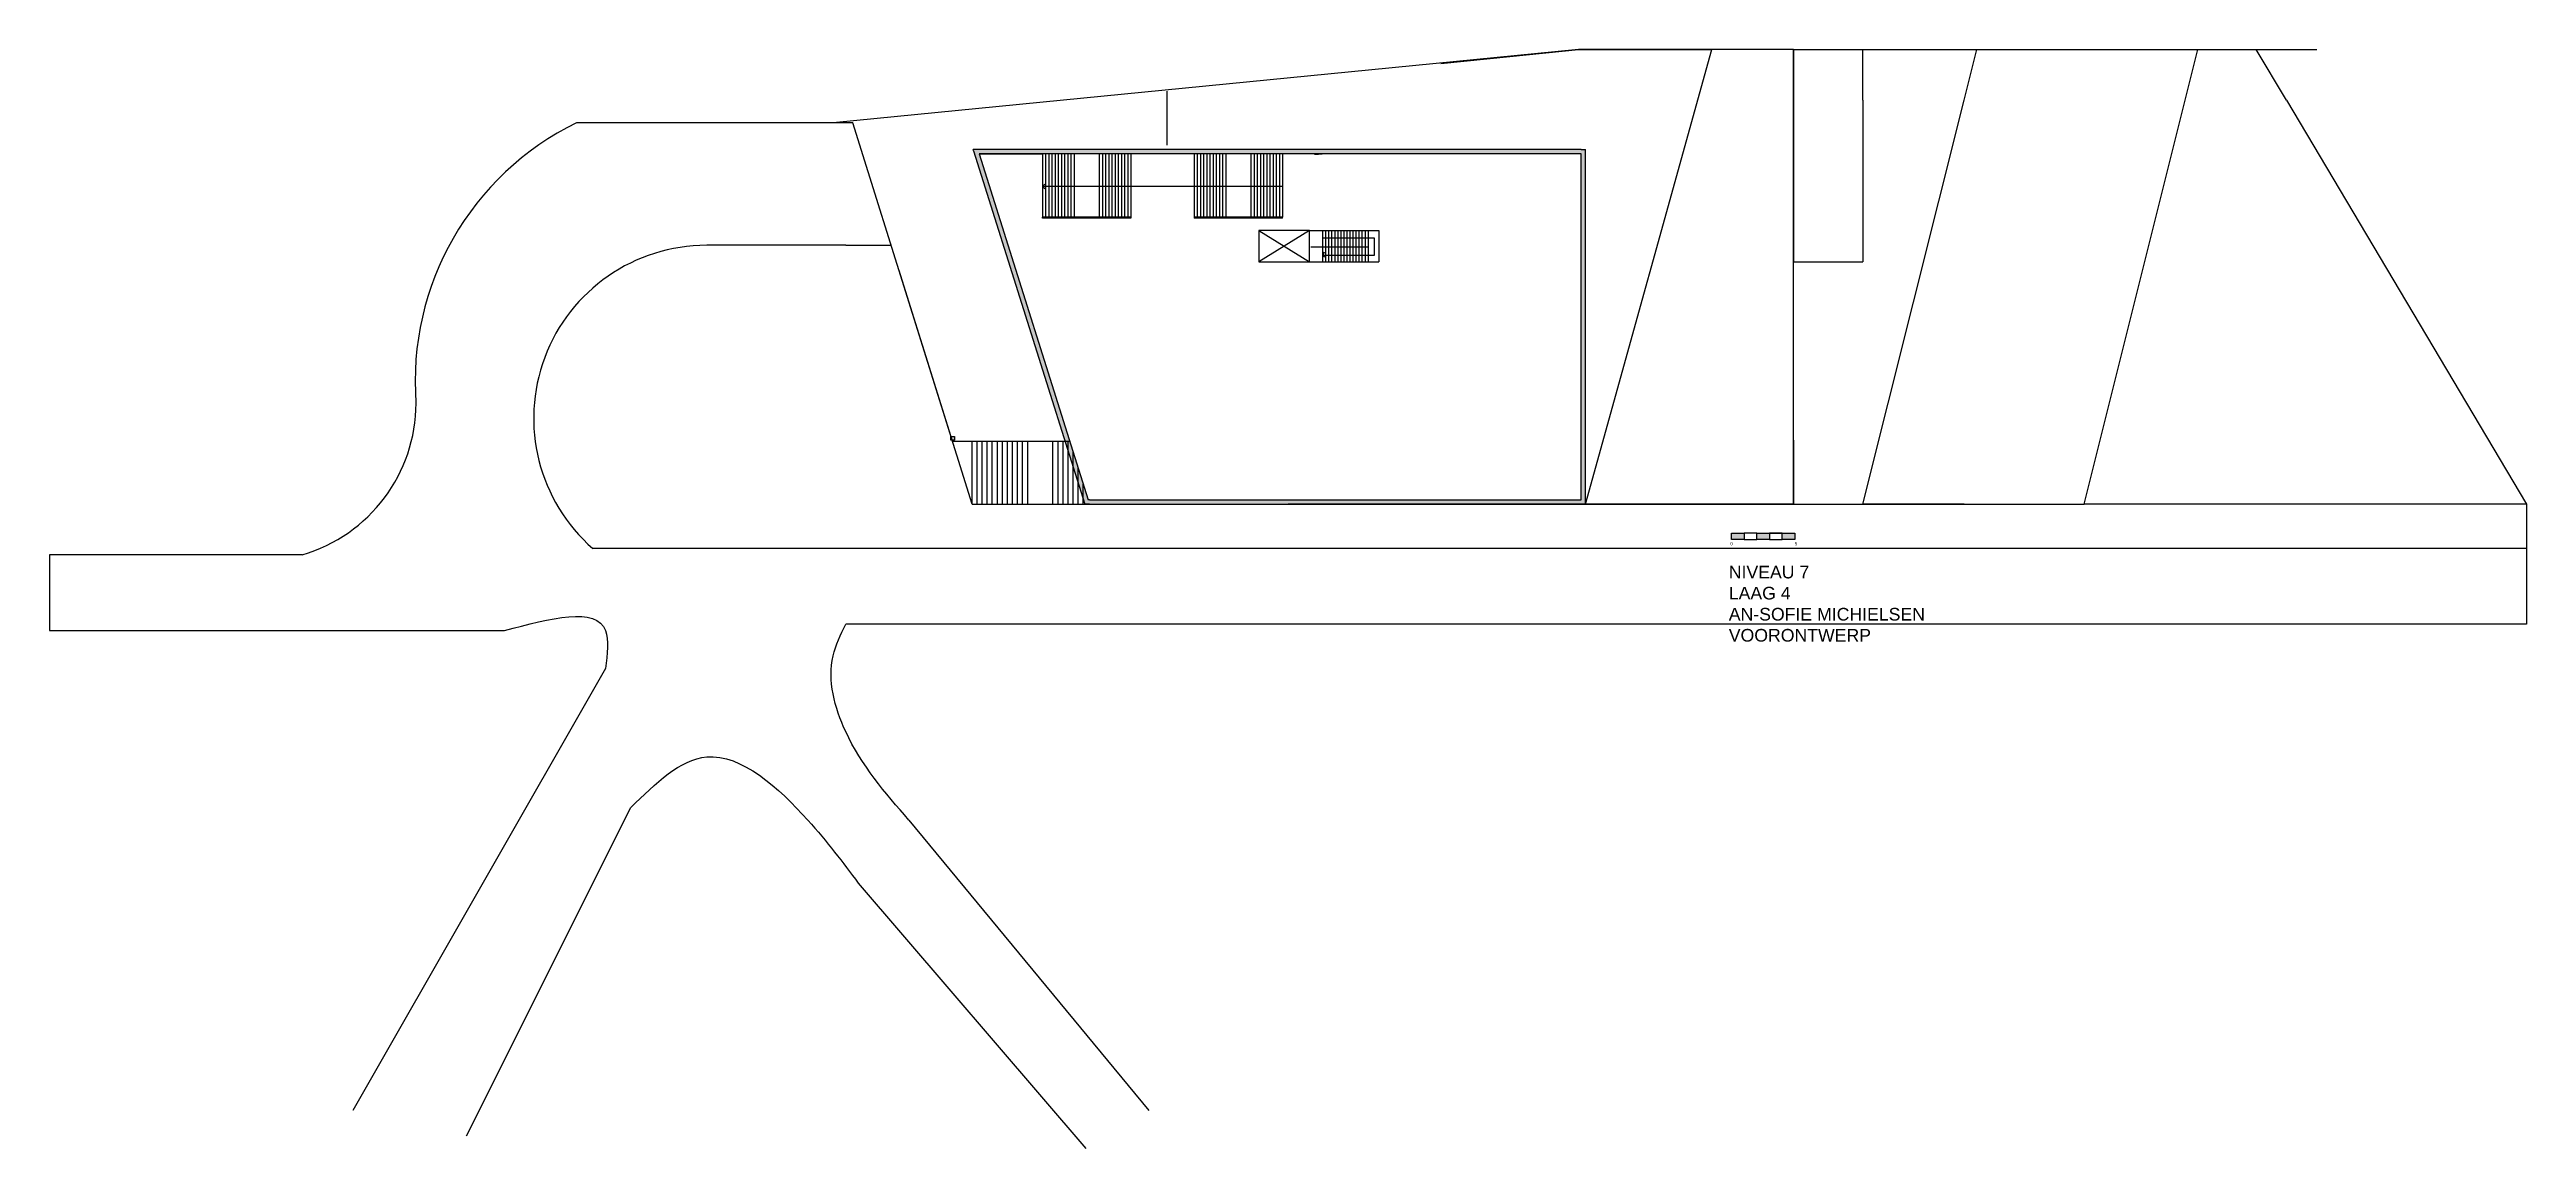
# Model space of a CAD drawing. Header units: millimetres. Extents: x -5657 to 14604, y -1609 to 1885.
# Drawn here: x 10254 to 12214, y 973 to 1843 of the extents above; entities that cross this region are included whole.
import ezdxf

# ---------------------------------------------------------------- set-up
doc = ezdxf.new("R2010")
doc.units = ezdxf.units.MM
for name, color, linetype in [('gelijkvloers', 7, 'Continuous'), ('laag 2.1', 7, 'Continuous'), ('laag 3', 7, 'Continuous'), ('laag 4.1', 7, 'Continuous'), ('laag 4.2', 7, 'Continuous')]:
    doc.layers.add(name, color=color, linetype=linetype)
doc.styles.get("Standard").update_dxf_attribs({"font": 'arial.ttf'})

msp = doc.modelspace()

# ---------------------------------------------------------------- hatches: boundary and pattern name
at = {"linetype": 'Continuous', "transparency": 33554539}
h = msp.add_hatch(color=256, dxfattribs=at)
h.dxf.hatch_style = 1
h.paths.add_polyline_path([(11595, 1460), (11585, 1460), (11585, 1455), (11595, 1455)])
h.paths.add_polyline_path([(11615, 1460), (11605, 1460), (11605, 1455), (11615, 1455)])
h.paths.add_polyline_path([(11635, 1460), (11625, 1460), (11625, 1455), (11635, 1455)])
at = {"layer": 'laag 4.2', "linetype": 'Continuous', "transparency": 33554687}
h = msp.add_hatch(color=256, dxfattribs=at)
h.dxf.hatch_style = 1
h.paths.add_polyline_path([(10970.2, 1536.7), (10967.2, 1536.7), (10968.2, 1533.7), (10970.2, 1533.7)])
h.paths.add_polyline_path([(11045.5, 1583), (11041.9, 1583), (11073.3, 1483), (11219.6, 1483), (11219.6, 1486.5), (11077, 1486.5), (11075.9, 1486.5)])
h.paths.add_polyline_path([(10989.7, 1760.4), (11219.6, 1760.4), (11219.6, 1763.9), (10988.6, 1763.9), (10984.9, 1763.9), (10985.2, 1762.9), (11041.9, 1583), (11045.5, 1583)])
h.paths.add_polyline_path([(11469.5, 1763.9), (11466, 1763.9), (11219.6, 1763.9), (11219.6, 1760.4), (11466, 1760.4), (11466, 1583), (11469.5, 1583)])
h.paths.add_polyline_path([(11469.5, 1583), (11466, 1583), (11466, 1486.5), (11219.6, 1486.5), (11219.6, 1483), (11466, 1483), (11469.5, 1483)])

# ---------------------------------------------------------------- linework, layer by layer
at = {"linetype": 'Continuous'}
for p, q in [((11464, 1843), (10874, 1785)), ((11634, 1843), (11464, 1843)), ((11634, 1483), (11634, 1843)), ((11634, 1843), (12048, 1843)), ((11634, 1483), (11634, 1843)), ((11634, 1843), (11634, 1796)), ((11634, 1843), (11634, 1796)), ((11689, 1803), (11689, 1843)), ((11769, 1803), (11779, 1843)), ((11944, 1803), (11954, 1843)), ((12024, 1803), (12000.2, 1843)), ((10889.6, 1785), (10671, 1785)), ((10984, 1483), (10889.6, 1785)), ((11634, 1796), (11634, 1796)), ((11634, 1796), (11634, 1717)), ((11689, 1803), (11689, 1675)), ((11634, 1717), (11634, 1675)), ((11251, 1675), (11251, 1699.6)), ((11634, 1603.7), (11634, 1678.7)), ((11634, 1675), (11689, 1675)), ((11634, 1533.7), (11634, 1603.7)), ((11634, 1533.7), (11634, 1483)), ((10984, 1483), (11077, 1483)), ((10984, 1483), (11634, 1483)), ((11077, 1483), (11155, 1483)), ((11155, 1483), (11175, 1483)), ((11175, 1483), (11251, 1483)), ((11342, 1483), (11234, 1483)), ((11428, 1483), (11342, 1483)), ((11558, 1483), (11428, 1483)), ((11634, 1483), (11558, 1483)), ((11558, 1483), (11558, 1483)), ((11585, 1455), (11585, 1460)), ((11585, 1460), (11595, 1460)), ((11595, 1455), (11585, 1455)), ((11605, 1460), (11595, 1460)), ((11595, 1460), (11595, 1455)), ((11595, 1460), (11595, 1455)), ((11595, 1455), (11605, 1455)), ((11605, 1455), (11605, 1460)), ((11605, 1460), (11635, 1460)), ((11615, 1455), (11605, 1455)), ((11625, 1460), (11615, 1460)), ((11615, 1460), (11615, 1455)), ((11615, 1455), (11625, 1455)), ((11625, 1455), (11625, 1460)), ((11635, 1455), (11625, 1455)), ((11635, 1460), (11635, 1455))]:
    msp.add_line(p, q, dxfattribs=at)
for p, q in [((11634, 1483), (11634, 1803)), ((11689, 1483), (11769, 1803)), ((11864, 1483), (11944, 1803)), ((12024, 1803), (12214, 1483)), ((10884, 1688), (10774, 1688)), ((10884, 1688), (10919.9, 1688)), ((10926.1, 1668.4), (10944.5, 1609.2)), ((10944.5, 1609.2), (10967.2, 1536.7)), ((10984, 1483), (11634, 1483)), ((11769, 1483), (11689, 1483)), ((11944, 1483), (11864, 1483)), ((12214, 1483), (11864, 1483)), ((12214, 1483), (12214, 1448)), ((10454, 1443), (10254, 1443)), ((10254, 1443), (10254, 1383)), ((10884, 1448), (10684, 1448)), ((12214, 1448), (10884, 1448)), ((12214, 1448), (12214, 1388)), ((10254, 1383), (10614, 1383)), ((12214, 1388), (10884, 1388)), ((10694, 1353), (10494, 1003)), ((10584, 983), (10714, 1243)), ((10934, 1233), (11124, 1003)), ((10894, 1183), (11074, 973))]:
    msp.add_line(p, q)
msp.add_arc((10771.1, 1580.4), 227.8, 116.0683, 184.3864, dxfattribs=at)
for centre, radius, start, end in [((10774, 1551.1), 136.9, 90, 228.8879), ((10419, 1563), 125, 286.2602, 0)]:
    msp.add_arc(centre, radius, start, end)
for points in [[(10614, 1383), (10694, 1383), (10694, 1353)], [(10934, 1233), (10884, 1303), (10874, 1363), (10884, 1388)], [(10714, 1243), (10774, 1283), (10854, 1233), (10894, 1183)]]:
    msp.add_spline(points, degree=3)
at = {"layer": 'gelijkvloers', "linetype": 'Continuous'}
for p, q in [((11297.6, 1686.5), (11252, 1686.5)), ((11261.6, 1674.8), (11261.6, 1699.4)), ((11302.5, 1693.6), (11261.6, 1693.6)), ((11264, 1674.8), (11264, 1699.4)), ((11266.4, 1674.8), (11266.4, 1699.4)), ((11268.8, 1674.8), (11268.8, 1699.4)), ((11271.2, 1674.8), (11271.2, 1699.4)), ((11273.6, 1674.8), (11273.6, 1699.4)), ((11276, 1674.8), (11276, 1699.4)), ((11278.4, 1674.8), (11278.4, 1699.4)), ((11280.8, 1674.8), (11280.8, 1699.4)), ((11283.2, 1674.8), (11283.2, 1699.4)), ((11285.6, 1674.8), (11285.6, 1699.4)), ((11288, 1674.8), (11288, 1699.4)), ((11290.4, 1674.8), (11290.4, 1699.4)), ((11292.8, 1674.8), (11292.8, 1699.4)), ((11295.2, 1674.8), (11295.2, 1699.4)), ((11297.6, 1674.8), (11297.6, 1699.4)), ((11302.5, 1680.2), (11302.5, 1693.6)), ((11261.6, 1680.2), (11302.5, 1680.2)), ((10984, 1483), (10984, 1533)), ((10988, 1483), (10988, 1533)), ((10992, 1483), (10992, 1533)), ((10996, 1483), (10996, 1533)), ((11000, 1483), (11000, 1533)), ((11004, 1483), (11004, 1533)), ((11008, 1483), (11008, 1533)), ((11012, 1483), (11012, 1533)), ((11016, 1483), (11016, 1533)), ((11020, 1483), (11020, 1533)), ((11024, 1483), (11024, 1533)), ((11028, 1483), (11028, 1533)), ((11048, 1483), (11048, 1533)), ((11052, 1483), (11052, 1533)), ((11056, 1483), (11056, 1533)), ((11060, 1483), (11060, 1533)), ((11064, 1483), (11064, 1524.3)), ((11064, 1483), (11064, 1524.3)), ((11068, 1483), (11068, 1511.6)), ((11072, 1483), (11072, 1498.9))]:
    msp.add_line(p, q, dxfattribs=at)
at = {"layer": 'laag 2.1', "linetype": 'Continuous'}
for p, q in [((11261.6, 1680.2), (11262.6, 1682.5)), ((11262.6, 1682.5), (11261.6, 1680.2)), ((11261.6, 1680.2), (11262.8, 1678.5))]:
    msp.add_line(p, q, dxfattribs=at)
at = {"layer": 'laag 3', "linetype": 'Continuous'}
for p, q in [((11409.5, 1837.5), (11464, 1843)), ((11464, 1843), (11569.5, 1843)), ((11469.5, 1483), (11569.5, 1843)), ((11355, 1832), (11409.5, 1837.5)), ((11138.4, 1767.4), (11138.4, 1810.1)), ((10968.4, 1533), (11061.3, 1533))]:
    msp.add_line(p, q, dxfattribs=at)
at = {"layer": 'laag 4.1', "linetype": 'Continuous'}
for p, q in [((10988.6, 1763.9), (10984.9, 1763.9)), ((10985.2, 1762.9), (10984.9, 1763.9)), ((11466, 1763.9), (11469.5, 1763.9)), ((11077, 1483), (11073.3, 1483)), ((11077, 1486.5), (11075.9, 1486.5)), ((11469.5, 1483), (11466, 1483))]:
    msp.add_line(p, q, dxfattribs=at)
at = {"layer": 'laag 4.2', "linetype": 'Continuous'}
for p, q in [((10985.2, 1762.9), (11073.3, 1483)), ((11466, 1763.9), (10988.6, 1763.9)), ((10989.7, 1760.4), (11075.9, 1486.5)), ((11466, 1760.4), (10989.7, 1760.4)), ((10989.7, 1760.4), (11039.7, 1760.4)), ((11039.7, 1760.4), (11039.7, 1710.4)), ((11042.2, 1760.4), (11042.2, 1710.4)), ((11044.7, 1760.4), (11044.7, 1710.4)), ((11047.2, 1760.4), (11047.2, 1710.4)), ((11049.7, 1760.4), (11049.7, 1710.4)), ((11052.2, 1760.4), (11052.2, 1710.4)), ((11054.7, 1760.4), (11054.7, 1710.4)), ((11057.2, 1760.4), (11057.2, 1710.4)), ((11059.7, 1760.4), (11059.7, 1710.4)), ((11062.2, 1760.4), (11062.2, 1710.4)), ((11064.7, 1760.4), (11064.7, 1710.4)), ((11084.7, 1760.4), (11084.7, 1710.4)), ((11084.7, 1760.4), (11084.7, 1710.4)), ((11087.2, 1760.4), (11087.2, 1710.4)), ((11089.7, 1760.4), (11089.7, 1710.4)), ((11092.2, 1760.4), (11092.2, 1710.4)), ((11094.7, 1760.4), (11094.7, 1710.4)), ((11097.2, 1760.4), (11097.2, 1710.4)), ((11099.7, 1760.4), (11099.7, 1710.4)), ((11102.2, 1760.4), (11102.2, 1710.4)), ((11104.7, 1760.4), (11104.7, 1710.4)), ((11107.2, 1760.4), (11107.2, 1710.4)), ((11109.7, 1760.4), (11109.7, 1710.4)), ((11159.7, 1760.4), (11159.7, 1710.4)), ((11159.7, 1760.4), (11159.7, 1710.4)), ((11159.7, 1760.4), (11159.7, 1710.4)), ((11162.2, 1760.4), (11162.2, 1710.4)), ((11164.7, 1760.4), (11164.7, 1710.4)), ((11167.2, 1760.4), (11167.2, 1710.4)), ((11169.7, 1760.4), (11169.7, 1710.4)), ((11172.2, 1760.4), (11172.2, 1710.4)), ((11174.7, 1760.4), (11174.7, 1710.4)), ((11177.2, 1760.4), (11177.2, 1710.4)), ((11179.7, 1760.4), (11179.7, 1710.4)), ((11182.2, 1760.4), (11182.2, 1710.4)), ((11184.7, 1760.4), (11184.7, 1710.4)), ((11204.7, 1760.4), (11204.7, 1710.4)), ((11204.7, 1760.4), (11204.7, 1710.4)), ((11204.7, 1760.4), (11204.7, 1710.4)), ((11204.7, 1760.4), (11204.7, 1710.4)), ((11207.2, 1760.4), (11207.2, 1710.4)), ((11209.7, 1760.4), (11209.7, 1710.4)), ((11212.2, 1760.4), (11212.2, 1710.4)), ((11214.7, 1760.4), (11214.7, 1710.4)), ((11217.2, 1760.4), (11217.2, 1710.4)), ((11219.7, 1760.4), (11219.7, 1710.4)), ((11222.2, 1760.4), (11222.2, 1710.4)), ((11224.7, 1760.4), (11224.7, 1710.4)), ((11227.2, 1760.4), (11227.2, 1710.4)), ((11229.7, 1760.4), (11229.7, 1710.4)), ((11261.1, 1760.1), (11255.1, 1760.1)), ((11255.1, 1760.1), (11258.1, 1760.1)), ((11466, 1486.5), (11466, 1760.4)), ((11469.5, 1483), (11469.5, 1763.9)), ((11039.7, 1734.6), (11041.5, 1736.3)), ((11041.5, 1736.3), (11039.7, 1734.6)), ((11229.7, 1734.6), (11039.7, 1734.6)), ((11039.7, 1734.6), (11041.6, 1732.9)), ((11039.7, 1709.4), (11039.7, 1710.4)), ((11109.7, 1710.4), (11039.7, 1710.4)), ((11109.7, 1709.4), (11039.7, 1709.4)), ((11109.7, 1710.4), (11109.7, 1709.4)), ((11229.7, 1710.4), (11159.7, 1710.4)), ((11159.7, 1710.4), (11159.7, 1709.4)), ((11229.7, 1709.4), (11159.7, 1709.4)), ((11229.7, 1709.4), (11229.7, 1710.4)), ((11211, 1699.6), (11211, 1675)), ((11251, 1699.6), (11211, 1699.6)), ((11211, 1699.6), (11251, 1675)), ((11251, 1699.6), (11211, 1675)), ((11251, 1675), (11251, 1699.6)), ((11251, 1675), (11251, 1699.6)), ((11251, 1699.6), (11306, 1699.6)), ((11306, 1699.6), (11306, 1675)), ((11211, 1675), (11251, 1675)), ((11251, 1675), (11306, 1675)), ((10967.2, 1536.7), (10970.2, 1536.7)), ((10967.2, 1533.7), (10967.2, 1536.7)), ((10970.2, 1533.7), (10967.2, 1533.7)), ((10970.2, 1536.7), (10970.2, 1533.7)), ((11077, 1486.5), (11466, 1486.5)), ((11077, 1483), (11466, 1483)), ((11634, 1483), (11864, 1483))]:
    msp.add_line(p, q, dxfattribs=at)

# ---------------------------------------------------------------- texts
at = {"linetype": 'Continuous', "char_height": 2.5, "attachment_point": 1}
for s, width, insert in [('0', 4, (11584, 1453)), ('5', 9, (11635, 1453))]:
    msp.add_mtext_dynamic_manual_height_columns(s, width=width, gutter_width=12.5, heights=[0], dxfattribs=dict(at, insert=insert))
at = {"layer": 'gelijkvloers', "linetype": 'Continuous', "ltscale": 2, "insert": (11582.8, 1434.3), "char_height": 10, "attachment_point": 1}
msp.add_mtext_dynamic_manual_height_columns('NIVEAU 7\\PLAAG 4\\PAN-SOFIE MICHIELSEN\\PVOORONTWERP', width=323, gutter_width=12.5, heights=[0], dxfattribs=at)

doc.saveas('drawing.dxf')
